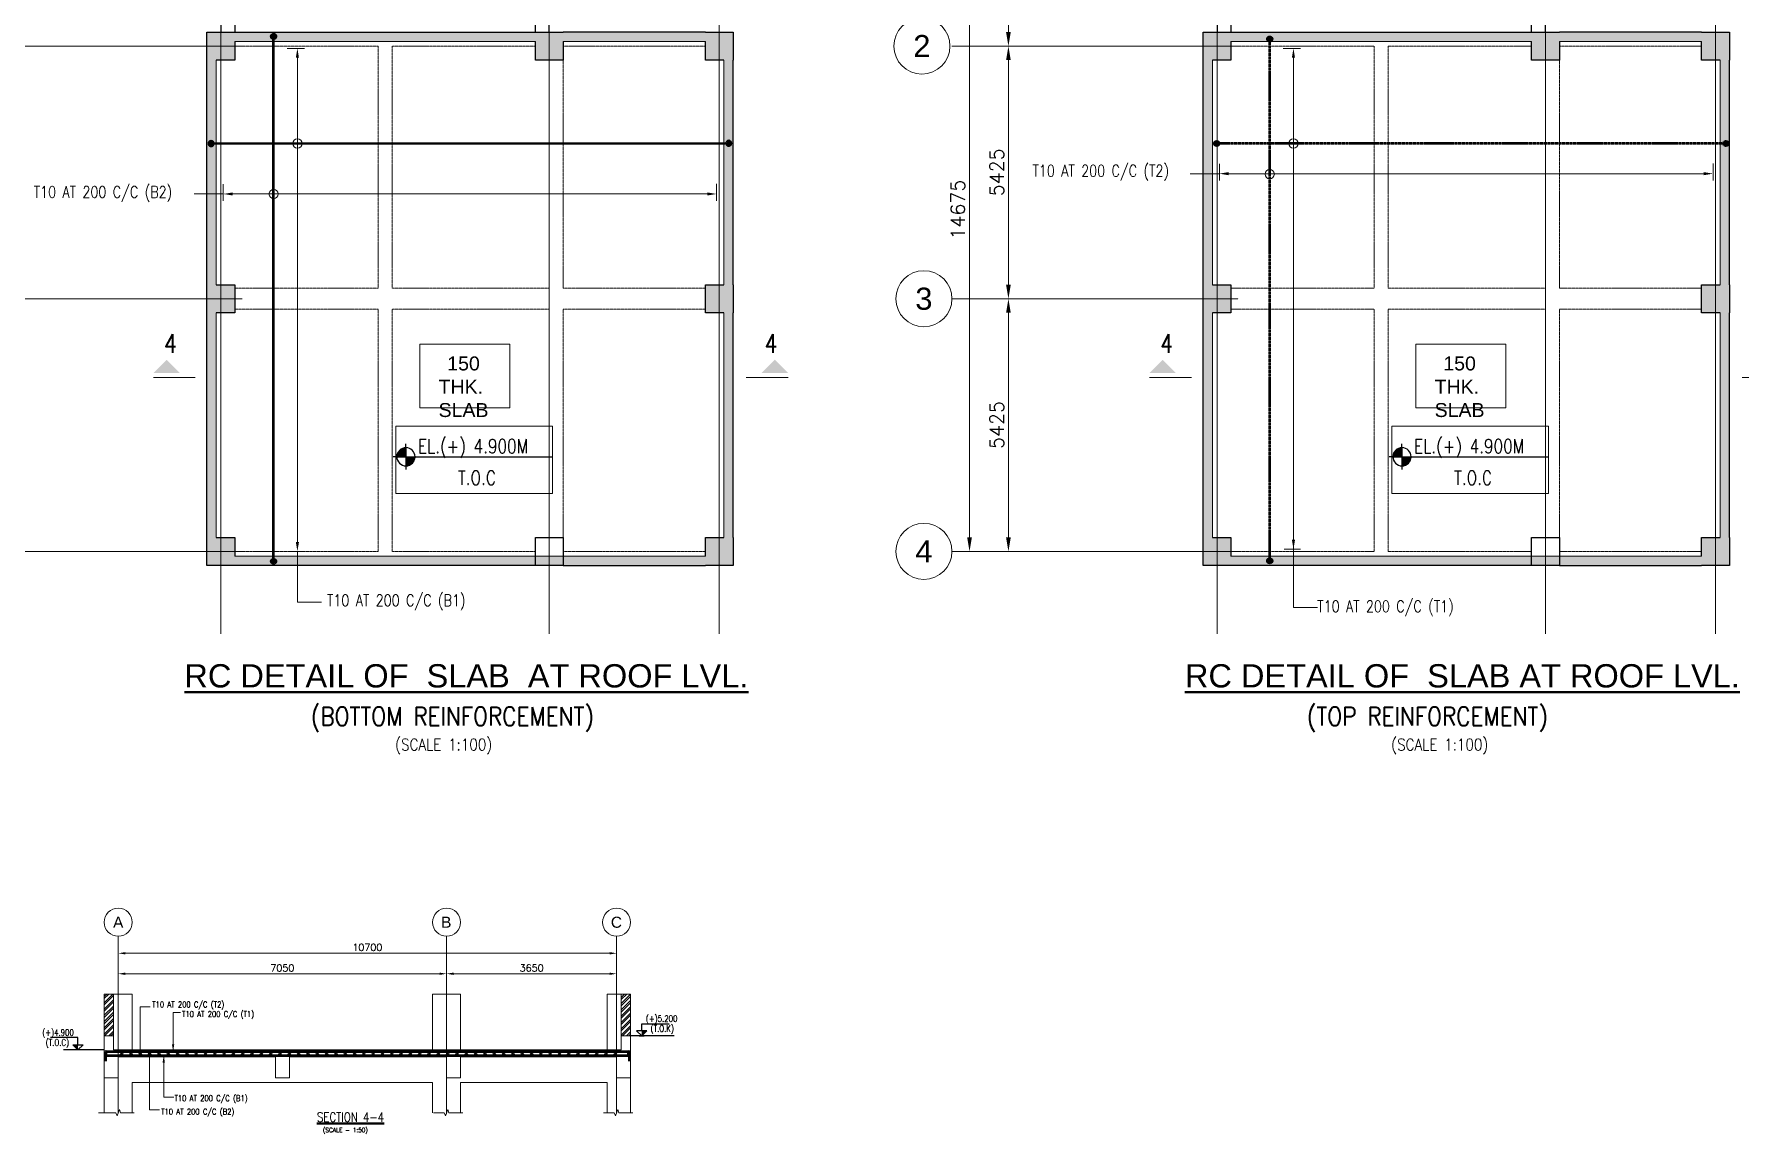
# Model space of a CAD drawing. Header units: millimetres. Extents: x 187381 to 885080, y 3378 to 168095.
# Drawn here: x 408989 to 445613, y 61248 to 84861 of the extents above; entities that cross this region are included whole.
import ezdxf
from ezdxf.enums import TextEntityAlignment as Align

# ---------------------------------------------------------------- set-up
doc = ezdxf.new("R2010")
doc.units = ezdxf.units.MM
doc.header["$LTSCALE"] = 15
doc.linetypes.add('CENTER2', pattern=[1.125, 0.75, -0.125, 0.125, -0.125])
doc.linetypes.add('HIDDEN', pattern=[0.375, 0.25, -0.125])
for name, color, linetype in [('A-Col-slab-Hatch', 9, 'Continuous'), ('S-ANNO-SYMB', 3, 'Continuous'), ('S-ANNO-TEXT-T250', 3, 'Continuous'), ('S-CON1', 8, 'Continuous'), ('S-CON2', 1, 'Continuous'), ('S-CON4', 4, 'Continuous'), ('S-REIN-CON4', 4, 'Continuous'), ('STSY', 2, 'Continuous')]:
    doc.layers.add(name, color=color, linetype=linetype)
for name, color, linetype, lineweight in [('A-RM-TEXT', 4, 'Continuous', 0), ('REBARS', 4, 'Continuous', 50), ('S-ANNO-DIMS', 8, 'Continuous', 9), ('S-ANNO-TEXT-T300', 3, 'Continuous', 30), ('S-ANNO-TEXT-T400', 4, 'Continuous', 40), ('S-COLS-CON4', 4, 'Continuous', 40), ('S-GRID-LINE', 1, 'CENTER2', 18), ('S-HID2', 8, 'HIDDEN', 20), ('S-PLAN-CON2', 1, 'Continuous', 20), ('S-REIN', 6, 'Continuous', 60), ('S-REIN-BOTT', 4, 'Continuous', 50), ('S-REIN-TOPS', 4, 'HIDDEN', 50), ('S-SEC-CON2', 1, 'Continuous', 20), ('S_DIM', 1, 'Continuous', 20), ('S_GRID CIRCLE', 1, 'Continuous', 20), ('S_GRID TEXT', 3, 'Continuous', 30), ('S_SOLID HATCH', 253, 'Continuous', 15)]:
    doc.layers.add(name, color=color, linetype=linetype, lineweight=lineweight)
doc.styles.add('ARIAL', font='arial.ttf')
doc.styles.add('Romans', font='romans.shx')
doc.styles.add('ROMANS-TITLE', font='ROMANS.shx', dxfattribs={"width": 0.8})
doc.styles.add('SC100-ST-300', font='sanss___.ttf', dxfattribs={"height": 275})
doc.styles.add('ST1', font='romans.shx', dxfattribs={"width": 0.8})
doc.dimstyles.new('MRF_100', dxfattribs={"dimscale": 100, "dimtxt": 3, "dimasz": 3, "dimexe": 1, "dimexo": 1, "dimgap": 1, "dimtad": 1, "dimdec": 0, "dimzin": 1, "dimdsep": 46, "dimtxsty": 'Romans', "dimcen": -3, "dimdle": 1, "dimclrd": 256, "dimclre": 256, "dimclrt": 3, "dimadec": 0, "dimazin": 0, "dimtfac": 1, "dimtdec": 0, "dimtofl": 0, "dimtmove": 0, "dimatfit": 3, "dimfxl": 1, "dimtvp": 2, "dimtolj": 1, "dimtzin": 0, "dimlwd": -1, "dimlwe": -1, "dimarcsym": 0})
doc.dimstyles.new('MRF_50', dxfattribs={"dimscale": 50, "dimtxt": 3, "dimasz": 3, "dimexe": 1, "dimexo": 1, "dimgap": 1, "dimtad": 1, "dimdec": 0, "dimzin": 1, "dimdsep": 46, "dimtxsty": 'Romans', "dimcen": -3, "dimdle": 1, "dimclrd": 256, "dimclre": 256, "dimclrt": 3, "dimadec": 0, "dimazin": 0, "dimtfac": 1, "dimtdec": 0, "dimtmove": 0, "dimatfit": 3, "dimfxl": 1, "dimtvp": 2, "dimtolj": 1, "dimtzin": 0, "dimlwd": -1, "dimlwe": -1, "dimarcsym": 0})
doc.dimstyles.new('S-DIMS-100', dxfattribs={"dimscale": 100, "dimtxt": 2.5, "dimasz": 2, "dimexe": 1.5, "dimexo": 1.5, "dimgap": 1, "dimtad": 1, "dimdec": 0, "dimzin": 1, "dimdsep": 46, "dimtxsty": 'Romans', "dimblk": 'OBLIQUE', "dimcen": 2, "dimdle": 1, "dimclrd": 1, "dimclre": 1, "dimclrt": 3, "dimadec": 0, "dimazin": 0, "dimtfac": 1, "dimtdec": 0, "dimtix": 1, "dimtmove": 2, "dimatfit": 3, "dimfxl": 1, "dimtvp": 2, "dimtolj": 1, "dimtzin": 0, "dimarcsym": 0})

msp = doc.modelspace()

# ---------------------------------------------------------------- texts
at = {"layer": 'S-ANNO-TEXT-T250', "style": 'Romans'}
for s, height, width, p in [('T10 AT 200 C/C (T2)', 250, 0.8, (430424.4, 81802.3)), ('T10 AT 200 C/C (B2)', 250, 0.8, (408980.5, 81345.1, -63.3)), ('T10 AT 200 C/C (B1)', 250, 0.8, (415277.6, 72579.4, -63.3)), ('T10 AT 200 C/C (T1)', 250, 0.8, (436538.3, 72450.5)), ('(BOTTOM REINFORCEMENT)', 400, 0.85, (414930.8, 70013)), ('(TOP REINFORCEMENT)', 400, 0.85, (436316.6, 70013)), ('(SCALE 1:100)', 250, 0.85, (416740.1, 69481.7)), ('(SCALE 1:100)', 250, 0.85, (438126, 69481.7)), ('T10 AT 200 C/C (T2)', 125, 0.8, (411525.4, 63963.6)), ('T10 AT 200 C/C (T1)', 125, 0.8, (412165.2, 63758, 0)), ('T10 AT 200 C/C (B1)', 125, 0.8, (412004.2, 61951.2, -63.3)), ('T10 AT 200 C/C (B2)', 125, 0.8, (411718.3, 61662.7, -63.3)), ('(SCALE - 1:50)', 100, 0.85, (415189, 61281.4, 0))]:
    msp.add_text(s, height=height, dxfattribs=dict(at, width=width)).set_placement(p)
at = {"layer": 'S-ANNO-TEXT-T400', "style": 'ARIAL'}
for s, p in [('%%URC DETAIL OF  SLAB  AT ROOF LVL.', (418269.5, 71083)), ('%%URC DETAIL OF  SLAB AT ROOF LVL.', (439655.3, 71083))]:
    msp.add_text(s, height=500, dxfattribs=at).set_placement(p, align=Align.MIDDLE_CENTER)
at = {"layer": 'S-ANNO-TEXT-T400', "style": 'Romans', "width": 0.8}
msp.add_text('%%USECTION 4-4', height=200, dxfattribs=at).set_placement((415782, 61607.9, 0), align=Align.MIDDLE_CENTER)

# ---------------------------------------------------------------- blocks, each defined once
blk = doc.blocks.new('S_GRID BUBBLE')
at = {"layer": 'S_GRID CIRCLE'}
blk.add_circle((0, 0), 0.237, dxfattribs=at)
at = {"layer": 'S_GRID TEXT', "style": 'ARIAL', "flags": 8}
blk.add_attdef('00', text='', height=0.188, dxfattribs=at).set_placement((0, 0), align=Align.MIDDLE_CENTER)
blk = doc.blocks.new('A-FLVL-ELE-SEC')
for p, q in [((-147, 527, 0), (-1324, 527, 0)), ((-147, 225, 0), (-147, 527, 0))]:
    blk.add_line(p, q)
at = {"ltscale": 800}
blk.add_line((-34, 0, 0), (-259, 0, 0), dxfattribs=at)
at = {"elevation": 0}
blk.add_lwpolyline([(78, 225), (-147, 0), (-372, 225), (78, 225)], dxfattribs=at)
blk.add_solid([(-147, 225, 0), (-372, 225, 0), (-147, 0, 0)])
at = {"color": 3, "ltscale": 800, "style": 'ROMANS-TITLE', "width": 0.8}
blk.add_attdef('FLOOR', text='', height=200, dxfattribs=at).set_placement((-150, 873), align=Align.MIDDLE)
at = {"ltscale": 800, "style": 'ROMANS-TITLE', "width": 0.8}
blk.add_attdef('LEVEL', text='', height=200, dxfattribs=at).set_placement((-150, 568), align=Align.MIDDLE)
blk = doc.blocks.new('*D336')
at = {"layer": 'S_DIM', "transparency": 16777216}
for p, q in [((410795, 64933), (410795, 65176)), ((421345, 65126), (410945, 65126)), ((421495, 64350), (421495, 65176))]:
    blk.add_line(p, q, dxfattribs=at)
for points in [[(410945, 65151), (410945, 65101), (410795, 65126)], [(421345, 65151), (421345, 65101), (421495, 65126)]]:
    blk.add_solid(points, dxfattribs=at)
at = {"layer": 'S_DIM', "color": 3, "transparency": 16777216, "insert": (416145, 65251), "char_height": 150, "attachment_point": 5, "style": 'Romans'}
blk.add_mtext('\\A1;10700', dxfattribs=at)
blk = doc.blocks.new('*D337')
at = {"layer": 'S_DIM', "transparency": 16777216}
for p, q in [((410795, 64300), (410795, 64736)), ((417695, 64686), (410945, 64686)), ((417845, 64300), (417845, 64736))]:
    blk.add_line(p, q, dxfattribs=at)
for points in [[(410945, 64711), (410945, 64661), (410795, 64686)], [(417695, 64711), (417695, 64661), (417845, 64686)]]:
    blk.add_solid(points, dxfattribs=at)
at = {"layer": 'S_DIM', "color": 3, "transparency": 16777216, "insert": (414320, 64811), "char_height": 150, "attachment_point": 5, "style": 'Romans'}
blk.add_mtext('\\A1;7050', dxfattribs=at)
blk = doc.blocks.new('*D338')
at = {"layer": 'S_DIM', "transparency": 16777216}
for p, q in [((417845, 64300), (417845, 64736)), ((421345, 64686), (417995, 64686)), ((421495, 64300), (421495, 64736))]:
    blk.add_line(p, q, dxfattribs=at)
for points in [[(417995, 64711), (417995, 64661), (417845, 64686)], [(421345, 64711), (421345, 64661), (421495, 64686)]]:
    blk.add_solid(points, dxfattribs=at)
at = {"layer": 'S_DIM', "color": 3, "transparency": 16777216, "insert": (419670, 64811), "char_height": 150, "attachment_point": 5, "style": 'Romans'}
blk.add_mtext('\\A1;3650', dxfattribs=at)
blk = doc.blocks.new('*D345')
at = {"layer": 'S-ANNO-DIMS', "color": 1, "lineweight": -2, "transparency": 16777216}
for p, q in [((-11829, 218), (-11829, -132)), ((-1029, 236), (-1029, -132))]:
    blk.add_line(p, q, dxfattribs=at)
at = {"layer": 'S-ANNO-DIMS', "lineweight": -2, "transparency": 16777216}
blk.add_line((-11629, 18), (-1229, 18), dxfattribs=at)
at = {"layer": 'S-ANNO-DIMS', "transparency": 16777216}
for points in [[(-11629, 51), (-11629, -16), (-11829, 18)], [(-1229, 51), (-1229, -16), (-1029, 18)]]:
    blk.add_solid(points, dxfattribs=at)
blk = doc.blocks.new('*U343')
h = blk.add_hatch(color=256)
edge = h.paths.add_edge_path()
edge.add_arc((-8640, 49), 48.6, 0, 360)
h = blk.add_hatch(color=256)
edge = h.paths.add_edge_path()
edge.add_arc((2630, 49), 48.6, 0, 360)
blk.add_line((-8640, 49, 0), (2630, 49, 0))
for centre, radius in [((-8640, 49), 50), ((-8640, 49), 48.6), ((2630, 49), 50), ((2630, 49), 48.6)]:
    blk.add_circle(centre, radius)
blk = doc.blocks.new('*U342')
h = blk.add_hatch(color=256)
edge = h.paths.add_edge_path()
edge.add_arc((-1400, 49), 48.6, 0, 360)
h = blk.add_hatch(color=256)
edge = h.paths.add_edge_path()
edge.add_arc((9713, 44), 48.6, 0, 360)
blk.add_line((-1400, 49, 0), (9713, 44, 0))
for centre, radius in [((-1400, 49), 50), ((-1400, 49), 48.6), ((9713, 44), 50), ((9713, 44), 48.6)]:
    blk.add_circle(centre, radius)
blk = doc.blocks.new('*D347')
at = {"layer": 'S-ANNO-DIMS', "color": 1, "lineweight": -2, "transparency": 16777216}
for p, q in [((-3896, 218), (-3896, -141)), ((6696, 227), (6696, -141))]:
    blk.add_line(p, q, dxfattribs=at)
at = {"layer": 'S-ANNO-DIMS', "lineweight": -2, "transparency": 16777216}
blk.add_line((-3696, 9), (6496, 9), dxfattribs=at)
at = {"layer": 'S-ANNO-DIMS', "transparency": 16777216}
for points in [[(-3696, 42), (-3696, -24), (-3896, 9)], [(6496, 42), (6496, -24), (6696, 9)]]:
    blk.add_solid(points, dxfattribs=at)
blk = doc.blocks.new('*U351')
at = {"layer": 'S_SOLID HATCH'}
h = blk.add_hatch(color=256, dxfattribs=at)
edge = h.paths.add_edge_path()
edge.add_arc((-7818, 0), 48.6, 0, 360)
h = blk.add_hatch(color=256, dxfattribs=at)
edge = h.paths.add_edge_path()
edge.add_arc((3386, 0), 48.6, 0, 360)
at = {"layer": 'S-REIN-BOTT'}
for centre, radius in [((-7818, 0, 0), 50), ((-7818, 0, 0), 48.6), ((3386, 0, 0), 50), ((3386, 0, 0), 48.6)]:
    blk.add_circle(centre, radius, dxfattribs=at)
at = {"layer": 'S-REIN-TOPS'}
blk.add_line((-7818, 0), (3386, 0), dxfattribs=at)
blk = doc.blocks.new('*U348')
at = {"layer": 'S_SOLID HATCH'}
h = blk.add_hatch(color=256, dxfattribs=at)
edge = h.paths.add_edge_path()
edge.add_arc((-5360, 0), 48.6, 0, 360)
h = blk.add_hatch(color=256, dxfattribs=at)
edge = h.paths.add_edge_path()
edge.add_arc((5574, 0), 48.6, 0, 360)
at = {"layer": 'S-REIN-BOTT'}
for centre, radius in [((-5360, 0, 0), 50), ((-5360, 0, 0), 48.6), ((5574, 0, 0), 50), ((5574, 0, 0), 48.6)]:
    blk.add_circle(centre, radius, dxfattribs=at)
at = {"layer": 'S-REIN-TOPS'}
blk.add_line((-5360, 0), (5574, 0), dxfattribs=at)
blk = doc.blocks.new('*D350')
at = {"layer": 'S-ANNO-DIMS', "color": 1, "lineweight": -2, "transparency": 16777216}
for p, q in [((-3896, 218), (-3896, -141)), ((6703, 227), (6703, -141))]:
    blk.add_line(p, q, dxfattribs=at)
at = {"layer": 'S-ANNO-DIMS', "lineweight": -2, "transparency": 16777216}
blk.add_line((-3696, 9), (6503, 9), dxfattribs=at)
at = {"layer": 'S-ANNO-DIMS', "transparency": 16777216}
for points in [[(-3696, 42), (-3696, -24), (-3896, 9)], [(6503, 42), (6503, -24), (6703, 9)]]:
    blk.add_solid(points, dxfattribs=at)
blk = doc.blocks.new('*D353')
at = {"layer": 'S-ANNO-DIMS', "color": 1, "lineweight": -2, "transparency": 16777216}
for p, q in [((-11779, 218), (-11779, -132)), ((-1029, 236), (-1029, -132))]:
    blk.add_line(p, q, dxfattribs=at)
at = {"layer": 'S-ANNO-DIMS', "lineweight": -2, "transparency": 16777216}
blk.add_line((-11579, 18), (-1229, 18), dxfattribs=at)
at = {"layer": 'S-ANNO-DIMS', "transparency": 16777216}
for points in [[(-11579, 51), (-11579, -16), (-11779, 18)], [(-1229, 51), (-1229, -16), (-1029, 18)]]:
    blk.add_solid(points, dxfattribs=at)
blk = doc.blocks.new('REBAR')
at = {"layer": 'A-Col-slab-Hatch'}
h = blk.add_hatch(color=253, dxfattribs=at)
h.dxf.hatch_style = 1
h.paths.add_polyline_path([(12.5, 0, 1), (-12.5, 0, 1)])
at = {"layer": 'S-REIN'}
blk.add_circle((0, 0), 12.5, dxfattribs=at)
blk = doc.blocks.new('*U354')
at = {"layer": 'S-REIN-CON4', "xscale": 0.8, "yscale": 0.8, "zscale": 0.8}
blk.add_blockref('REBAR', (0, 0), dxfattribs=at)
blk = doc.blocks.new('*U355')
at = {"layer": 'S-ANNO-DIMS', "color": 0, "linetype": 'ByBlock', "lineweight": -2, "transparency": 16777216}
for p in [(0, 0), (200, 0), (400, 0), (600, 0), (800, 0), (1000, 0), (1200, 0), (1400, 0), (1600, 0), (1800, 0), (2000, 0), (2200, 0), (2400, 0), (2600, 0), (2800, 0), (3000, 0), (3200, 0), (3400, 0), (3600, 0), (3800, 0), (4000, 0), (4200, 0), (4400, 0), (4600, 0), (4800, 0), (5000, 0), (5200, 0), (5400, 0), (5600, 0), (5800, 0), (6000, 0), (6200, 0), (6400, 0), (6600, 0), (6800, 0), (7000, 0), (7200, 0), (7400, 0), (7600, 0), (7800, 0), (8000, 0), (8200, 0), (8400, 0), (8600, 0), (8800, 0), (9000, 0), (9200, 0), (9400, 0), (9600, 0), (9800, 0), (10000, 0), (10200, 0), (10400, 0), (10600, 0)]:
    blk.add_blockref('*U354', p, dxfattribs=at)
blk = doc.blocks.new('*U356')
at = {"layer": 'S-REIN-CON4', "xscale": 0.8, "yscale": 0.8, "zscale": 0.8}
blk.add_blockref('REBAR', (0, 0), dxfattribs=at)
blk = doc.blocks.new('*U357')
at = {"layer": 'S-ANNO-DIMS', "color": 0, "linetype": 'ByBlock', "lineweight": -2, "transparency": 16777216}
for p in [(0, 0), (200, 0), (400, 0), (600, 0), (800, 0), (1000, 0), (1200, 0), (1400, 0), (1600, 0), (1800, 0), (2000, 0), (2200, 0), (2400, 0), (2600, 0), (2800, 0), (3000, 0), (3200, 0), (3400, 0), (3600, 0), (3800, 0), (4000, 0), (4200, 0), (4400, 0), (4600, 0), (4800, 0), (5000, 0), (5200, 0), (5400, 0), (5600, 0), (5800, 0), (6000, 0), (6200, 0), (6400, 0), (6600, 0), (6800, 0), (7000, 0), (7200, 0), (7400, 0), (7600, 0), (7800, 0), (8000, 0), (8200, 0), (8400, 0), (8600, 0), (8800, 0), (9000, 0), (9200, 0), (9400, 0), (9600, 0), (9800, 0), (10000, 0), (10200, 0), (10400, 0), (10600, 0)]:
    blk.add_blockref('*U356', p, dxfattribs=at)
blk = doc.blocks.new('*D418')
at = {"layer": 'S_DIM', "transparency": 16777216}
for p, q in [((-4067, 14975), (-4279, 14975)), ((-4179, 14675), (-4179, 11450)), ((-4067, 11150), (-4279, 11150))]:
    blk.add_line(p, q, dxfattribs=at)
for points in [[(-4229, 14675), (-4129, 14675), (-4179, 14975)], [(-4229, 11450), (-4129, 11450), (-4179, 11150)]]:
    blk.add_solid(points, dxfattribs=at)
at = {"layer": 'S_DIM', "color": 3, "transparency": 16777216, "insert": (-4429, 13063), "char_height": 300, "width": 302.8, "attachment_point": 5, "rotation": 90, "style": 'Romans'}
blk.add_mtext('\\A1;3825', dxfattribs=at)
blk = doc.blocks.new('*D419')
at = {"layer": 'S_DIM', "transparency": 16777216}
for p, q in [((-4067, 11150), (-4279, 11150)), ((-4179, 10850), (-4179, 6025)), ((-4067, 5725), (-4279, 5725))]:
    blk.add_line(p, q, dxfattribs=at)
for points in [[(-4229, 10850), (-4129, 10850), (-4179, 11150)], [(-4229, 6025), (-4129, 6025), (-4179, 5725)]]:
    blk.add_solid(points, dxfattribs=at)
at = {"layer": 'S_DIM', "color": 3, "transparency": 16777216, "insert": (-4429, 8438), "char_height": 300, "width": 302.8, "attachment_point": 5, "rotation": 90, "style": 'Romans'}
blk.add_mtext('\\A1;5425', dxfattribs=at)
blk = doc.blocks.new('*D420')
at = {"layer": 'S_DIM', "transparency": 16777216}
for p, q in [((-4067, 5725), (-4279, 5725)), ((-4179, 5425), (-4179, 600)), ((-4067, 300), (-4279, 300))]:
    blk.add_line(p, q, dxfattribs=at)
for points in [[(-4229, 5425), (-4129, 5425), (-4179, 5725)], [(-4229, 600), (-4129, 600), (-4179, 300)]]:
    blk.add_solid(points, dxfattribs=at)
at = {"layer": 'S_DIM', "color": 3, "transparency": 16777216, "insert": (-4429, 3013), "char_height": 300, "width": 302.8, "attachment_point": 5, "rotation": 90, "style": 'Romans'}
blk.add_mtext('\\A1;5425', dxfattribs=at)
blk = doc.blocks.new('*D421')
at = {"layer": 'S_DIM', "transparency": 16777216}
for p, q in [((300, 16600), (300, 16388)), ((600, 16488), (10700, 16488)), ((11000, 16600), (11000, 16388))]:
    blk.add_line(p, q, dxfattribs=at)
for points in [[(600, 16538), (600, 16438), (300, 16488)], [(10700, 16538), (10700, 16438), (11000, 16488)]]:
    blk.add_solid(points, dxfattribs=at)
at = {"layer": 'S_DIM', "color": 3, "transparency": 16777216, "insert": (5650, 16738), "char_height": 300, "width": 378.5, "attachment_point": 5, "style": 'Romans'}
blk.add_mtext('\\A1;10700', dxfattribs=at)
blk = doc.blocks.new('*D422')
at = {"layer": 'S_DIM', "transparency": 16777216}
for p, q in [((300, 15958), (300, 15746)), ((600, 15846), (7050, 15846)), ((7350, 15958), (7350, 15746))]:
    blk.add_line(p, q, dxfattribs=at)
for points in [[(600, 15896), (600, 15796), (300, 15846)], [(7050, 15896), (7050, 15796), (7350, 15846)]]:
    blk.add_solid(points, dxfattribs=at)
at = {"layer": 'S_DIM', "color": 3, "transparency": 16777216, "insert": (3825, 16096), "char_height": 300, "width": 302.8, "attachment_point": 5, "style": 'Romans'}
blk.add_mtext('\\A1;7050', dxfattribs=at)
blk = doc.blocks.new('*D423')
at = {"layer": 'S_DIM', "transparency": 16777216}
for p, q in [((7350, 15958), (7350, 15746)), ((7650, 15846), (10700, 15846)), ((11000, 15958), (11000, 15746))]:
    blk.add_line(p, q, dxfattribs=at)
for points in [[(7650, 15896), (7650, 15796), (7350, 15846)], [(10700, 15896), (10700, 15796), (11000, 15846)]]:
    blk.add_solid(points, dxfattribs=at)
at = {"layer": 'S_DIM', "color": 3, "transparency": 16777216, "insert": (9175, 16096), "char_height": 300, "width": 302.8, "attachment_point": 5, "style": 'Romans'}
blk.add_mtext('\\A1;3650', dxfattribs=at)
blk = doc.blocks.new('*D424')
at = {"layer": 'S_DIM', "transparency": 16777216}
for p, q in [((-4902, 14975), (-5114, 14975)), ((-5014, 14675), (-5014, 600)), ((-4902, 300), (-5114, 300))]:
    blk.add_line(p, q, dxfattribs=at)
for points in [[(-5064, 14675), (-4964, 14675), (-5014, 14975)], [(-5064, 600), (-4964, 600), (-5014, 300)]]:
    blk.add_solid(points, dxfattribs=at)
at = {"layer": 'S_DIM', "color": 3, "transparency": 16777216, "insert": (-5264, 7638), "char_height": 300, "width": 302.8, "attachment_point": 5, "rotation": 90, "style": 'Romans'}
blk.add_mtext('\\A1;14675', dxfattribs=at)
blk = doc.blocks.new('S$SOPT')
at = {"layer": 'STSY'}
for p, q in [((-0.09, 4.91), (-0.09, 6.91)), ((-0.09, -5.09), (-0.09, 4.91)), ((4.91, -0.09), (-0.09, 4.91)), ((-0.09, -0.09), (-0.09, 4.91)), ((4.48, -0.09), (-0.09, 4.48)), ((4.06, -0.09), (-0.09, 4.06)), ((3.63, -0.09), (-0.09, 3.63)), ((3.21, -0.09), (-0.09, 3.21)), ((2.79, -0.09), (-0.09, 2.79)), ((2.36, -0.09), (-0.09, 2.36)), ((1.94, -0.09), (-0.09, 1.94)), ((1.51, -0.09), (-0.09, 1.51)), ((1.09, -0.09), (-0.09, 1.09)), ((0.66, -0.09), (-0.09, 0.66)), ((0.24, -0.09), (-0.09, 0.24)), ((4.88, 0.36), (0.36, 4.88)), ((4.8, 0.86), (0.86, 4.8)), ((4.64, 1.45), (1.45, 4.64)), ((4.32, 2.19), (2.19, 4.32)), ((-5.09, -0.09), (-7.09, -0.09)), ((-5.09, -0.09), (-0.09, -5.09)), ((-5.09, -0.09), (4.91, -0.09)), ((-5.06, -0.55), (-0.55, -5.06)), ((-4.98, -1.05), (-1.05, -4.98)), ((-4.82, -1.63), (-1.63, -4.82)), ((-4.67, -0.09), (-0.09, -4.67)), ((-4.5, -2.38), (-2.38, -4.5)), ((-4.24, -0.09), (-0.09, -4.24)), ((-3.82, -0.09), (-0.09, -3.82)), ((-3.4, -0.09), (-0.09, -3.4)), ((-2.97, -0.09), (-0.09, -2.97)), ((-2.55, -0.09), (-0.09, -2.55)), ((-2.12, -0.09), (-0.09, -2.12)), ((-1.7, -0.09), (-0.09, -1.7)), ((-1.27, -0.09), (-0.09, -1.27)), ((-0.85, -0.09), (-0.09, -0.85)), ((-0.43, -0.09), (-0.09, -0.43)), ((-0.09, -0.09), (4.91, -0.09)), ((-0.09, -5.09), (-0.09, -7.09)), ((4.91, -0.09), (6.91, -0.09))]:
    blk.add_line(p, q, dxfattribs=at)
for centre, start, end in [((0, -0.19), 91.04766, 178.95234), ((-0.19, -0.19), 1.04766, 88.95234), ((0, 0), 181.04766, 268.95234), ((-0.19, 0), 271.04766, 358.95234)]:
    blk.add_arc(centre, 5.09, start, end, dxfattribs=at)
blk = doc.blocks.new('C1')
at = {"layer": 'S_SOLID HATCH'}
h = blk.add_hatch(color=256, dxfattribs=at)
h.dxf.hatch_style = 1
h.paths.add_polyline_path([(442209, 195463), (442809, 195463), (442809, 194863), (442209, 194863)])
at = {"layer": 'S-CON4'}
blk.add_lwpolyline([(442209, 195463), (442809, 195463), (442809, 194863), (442209, 194863)], close=True, dxfattribs=at)
blk = doc.blocks.new('*U344')
at = {"layer": 'S-ANNO-DIMS', "color": 4, "ltscale": 0.5}
blk.add_circle((-3071, 17.7), 100, dxfattribs=at)
at = {"layer": 'S-ANNO-DIMS'}
dim = blk.add_linear_dim(base=(-1028.9, 17.7, 0), p1=(-11829.2, 367.8, 0), p2=(-1028.9, 386, 0), text=' ', dimstyle='S-DIMS-100', override={"dimsah": 1, "dimclrd": 256}, dxfattribs=at)
dim.commit()
dim.dimension.update_dxf_attribs({"geometry": '*D345', "text_midpoint": (-6429.1, 17.7, 0)})
blk = doc.blocks.new('*U346')
at = {"layer": 'S-ANNO-DIMS', "color": 4, "ltscale": 0.5}
blk.add_circle((-2815.5, 8.9), 100, dxfattribs=at)
at = {"layer": 'S-ANNO-DIMS'}
dim = blk.add_linear_dim(base=(6696.5, 8.9, 0), p1=(-3896.2, 367.8, 0), p2=(6696.5, 377.2, 0), text=' ', dimstyle='S-DIMS-100', override={"dimsah": 1, "dimclrd": 256}, dxfattribs=at)
dim.commit()
dim.dimension.update_dxf_attribs({"geometry": '*D347', "text_midpoint": (1400.1, 8.9, 0)})
blk = doc.blocks.new('*U349')
at = {"layer": 'S-ANNO-DIMS', "color": 4, "ltscale": 0.5}
blk.add_circle((-2815.3, 0.1), 100, dxfattribs=at)
at = {"layer": 'S-ANNO-DIMS'}
dim = blk.add_linear_dim(base=(6703.5, 8.9, 0), p1=(-3896.2, 367.8, 0), p2=(6703.5, 377.2, 0), text=' ', dimstyle='S-DIMS-100', override={"dimsah": 1, "dimclrd": 256}, dxfattribs=at)
dim.commit()
dim.dimension.update_dxf_attribs({"geometry": '*D350', "text_midpoint": (1403.6, 8.9, 0)})
blk = doc.blocks.new('*U352')
at = {"layer": 'S-ANNO-DIMS', "color": 4, "ltscale": 0.5}
blk.add_circle((-3071, 17.7), 100, dxfattribs=at)
at = {"layer": 'S-ANNO-DIMS'}
dim = blk.add_linear_dim(base=(-1028.9, 17.7, 0), p1=(-11778.5, 367.8, 0), p2=(-1028.9, 386, 0), text=' ', dimstyle='S-DIMS-100', override={"dimsah": 1, "dimclrd": 256}, dxfattribs=at)
dim.commit()
dim.dimension.update_dxf_attribs({"geometry": '*D353', "text_midpoint": (-6403.7, 17.7, 0)})
blk = doc.blocks.new('A$C141B7574')
at = {"layer": 'S_SOLID HATCH'}
h = blk.add_hatch(color=256, dxfattribs=at)
h.dxf.hatch_style = 1
h.paths.add_polyline_path([(0, 15200), (600, 15200), (600, 14750), (0, 14750)])
h = blk.add_hatch(color=256, dxfattribs=at)
h.dxf.hatch_style = 1
h.paths.add_polyline_path([(7050, 15200), (7650, 15200), (7650, 14750), (7050, 14750)])
h = blk.add_hatch(color=256, dxfattribs=at)
h.dxf.hatch_style = 1
h.paths.add_polyline_path([(11300, 11450), (7650, 11450), (7650, 11250), (11100, 11250), (11100, 200), (200, 200), (200, 11450), (0, 11450), (0, 0), (11300, 0)])
h = blk.add_hatch(color=256, dxfattribs=at)
h.dxf.hatch_style = 1
h.paths.add_polyline_path([(0, 11450), (600, 11450), (600, 10850), (0, 10850)])
h = blk.add_hatch(color=256, dxfattribs=at)
h.dxf.hatch_style = 1
h.paths.add_polyline_path([(7050, 11450), (600, 11450), (600, 11250), (7050, 11250)])
h = blk.add_hatch(color=256, dxfattribs=at)
h.dxf.hatch_style = 1
h.paths.add_polyline_path([(7050, 11450), (7650, 11450), (7650, 10850), (7050, 10850)])
h = blk.add_hatch(color=256, dxfattribs=at)
h.dxf.hatch_style = 1
h.paths.add_polyline_path([(10700, 11450), (11300, 11450), (11300, 10850), (10700, 10850)])
h = blk.add_hatch(color=256, dxfattribs=at)
h.dxf.hatch_style = 1
h.paths.add_polyline_path([(0, 6025), (600, 6025), (600, 5425), (0, 5425)])
h = blk.add_hatch(color=256, dxfattribs=at)
h.dxf.hatch_style = 1
h.paths.add_polyline_path([(10700, 6025), (11300, 6025), (11300, 5425), (10700, 5425)])
h = blk.add_hatch(color=256, dxfattribs=at)
h.dxf.hatch_style = 1
h.paths.add_polyline_path([(0, 600), (600, 600), (600, 0), (0, 0)])
h = blk.add_hatch(color=256, dxfattribs=at)
h.dxf.hatch_style = 1
h.paths.add_polyline_path([(10700, 600), (11300, 600), (11300, 0), (10700, 0)])
at = {"color": 2}
for p, q in [((-1150.4, 4031.3, 0), (-250.4, 4031.3, 0)), ((12475.4, 4031.3, 0), (11575.4, 4031.3, 0))]:
    blk.add_line(p, q, dxfattribs=at)
for points in [[(-1150.4, 4131.3, 0), (-867.6, 4414.1, 0), (-584.7, 4131.3, 0)], [(12475.4, 4131.3, 0), (12192.6, 4414.1, 0), (11909.7, 4131.3, 0)]]:
    blk.add_solid(points, dxfattribs=at)
at = {"layer": 'S-ANNO-SYMB'}
blk.add_line((4507.2, 2331.4), (7414.6, 2331.4), dxfattribs=at)
at = {"layer": 'S-CON2'}
for p, q in [((7050, 15050), (600, 15050)), ((300, 14750), (300, 11450)), ((600, 14750), (600, 11450)), ((7050, 14750), (600, 14750)), ((2401.3, 14042.1), (2689.9, 14830.4)), ((2821.7, 14750), (2821.7, 13250)), ((2821.7, 14750), (2821.7, 13250)), ((3121.7, 14750), (3121.7, 13250)), ((3121.7, 14750), (3121.7, 13250)), ((3421.7, 14750), (3421.7, 13250)), ((3421.7, 14750), (3421.7, 13250)), ((3721.7, 14750), (3721.7, 13250)), ((3721.7, 14750), (3721.7, 13250)), ((4021.7, 14750), (4021.7, 13250)), ((4021.7, 14750), (4021.7, 13250)), ((4321.7, 14750), (4321.7, 13250)), ((4321.7, 14750), (4321.7, 13250)), ((4621.7, 14750), (4621.7, 13250)), ((4621.7, 14750), (4621.7, 13250)), ((7050, 11450), (7050, 14750)), ((7350, 11450), (7350, 14750)), ((2521.7, 14371), (2521.7, 13250)), ((2521.7, 14371), (2521.7, 13250)), ((2061.7, 13114.8), (2373.1, 13965.2)), ((2309.7, 14039.1), (2401.3, 14042.1)), ((2309.7, 14039.1), (2454.4, 13967.3)), ((2454.4, 13967.3), (2373.1, 13965.2)), ((2221.7, 13551.7), (2221.7, 13250)), ((2221.7, 13551.7), (2221.7, 13250)), ((4621.7, 13250), (2111.2, 13250)), ((600, 11450), (7050, 11450)), ((10700, 11450), (7650, 11450)), ((0, 6025), (0, 10850)), ((11300, 6025), (11300, 10850)), ((0, 600), (0, 5425)), ((11300, 600), (11300, 5425)), ((7050, 0), (600, 0)), ((7650, 0), (10700, 0))]:
    blk.add_line(p, q, dxfattribs=at)
for points in [[(0, 15200), (600, 15200), (600, 14750), (0, 14750)], [(7050, 15200), (7650, 15200), (7650, 14750), (7050, 14750)], [(7050, 600), (7650, 600), (7650, 0), (7050, 0)]]:
    blk.add_lwpolyline(points, close=True, dxfattribs=at)
for points in [[(10700, 11450), (11300, 11450), (11300, 10850)], [(11100, 10850), (10700, 10850), (10700, 11250)], [(0, 5425), (0, 5425), (0, 6025)], [(200, 6025), (600, 6025), (600, 5425), (200, 5425)], [(11100, 5425), (10700, 5425), (10700, 6025), (11100, 6025)], [(11300, 6025), (11300, 5425)], [(600, 0), (600, 0), (0, 0), (0, 600)], [(200, 600), (600, 600), (600, 200)], [(10700, 200), (10700, 600), (11100, 600)], [(11300, 600), (11300, 600), (11300, 0), (10700, 0)]]:
    blk.add_lwpolyline(points, dxfattribs=at)
at = {"layer": 'S-CON4', "color": 1}
for points in [[(0, 10850), (0, 10850), (0, 11450), (600, 11450)], [(7050, 11450), (7650, 11450)], [(600, 11250), (600, 10850), (200, 10850)], [(7650, 11250), (7650, 10850), (7050, 10850), (7050, 11250)]]:
    blk.add_lwpolyline(points, dxfattribs=at)
at = {"layer": 'S-GRID-LINE'}
for p, q in [((300, 16848.4), (300, -1472.5)), ((7350, 16848.4), (7350, -1472.5)), ((11000, 16848.4), (11000, -1472.5)), ((7864.9, 14975), (-5390.9, 14975)), ((-5390.9, 11150), (757.2, 11150)), ((-5390.9, 5725), (757.2, 5725)), ((-5390.9, 300), (757.2, 300))]:
    blk.add_line(p, q, dxfattribs=at)
at = {"layer": 'S-HID2'}
for p, q in [((600, 11150), (3675, 11150)), ((3675, 11150), (3675, 5950)), ((3975, 11150), (7050, 11150)), ((3975, 11150), (3975, 5950)), ((10700, 11150), (7650, 11150)), ((300, 6025), (300, 10850)), ((7350, 10850), (7350, 5950)), ((7650, 10850), (7650, 5950)), ((11000, 10850), (11000, 6025)), ((600, 5950), (3675, 5950)), ((3975, 5950), (7350, 5950)), ((7650, 5950), (10700, 5950)), ((600, 5500), (3675, 5500)), ((3675, 300), (3675, 5500)), ((3975, 5500), (7350, 5500)), ((3975, 300), (3975, 5500)), ((7350, 600), (7350, 5500)), ((7650, 5500), (10700, 5500)), ((7650, 300), (7650, 5500)), ((300, 600), (300, 5425)), ((11000, 600), (11000, 5425)), ((3675, 300), (600, 300)), ((7050, 300), (3975, 300)), ((7650, 300), (10700, 300))]:
    blk.add_line(p, q, dxfattribs=at)
at = {"layer": 'S-PLAN-CON2'}
blk.add_line((600, 11250), (7050, 11250), dxfattribs=at)
for points in [[(7650, 11450), (11300, 11450), (11300, 0), (0, 0), (0, 10850), (0, 10850)], [(7650, 11250), (10700, 11250)], [(200, 6025), (200, 10850)], [(11100, 10850), (11100, 6025)], [(200, 600), (200, 5425)], [(11100, 5425), (11100, 600)], [(10700, 200), (600, 200)]]:
    blk.add_lwpolyline(points, dxfattribs=at)
blk.add_lwpolyline([(4052.3, 2986.3), (7418.5, 2986.3), (7418.5, 1544), (4052.3, 1544)], close=True, dxfattribs=at)
at = {"layer": 'S_DIM'}
blk.add_lwpolyline([(4567.6, 4747.2), (6500.4, 4747.2), (6500.4, 3379.7), (4567.6, 3379.7)], close=True, dxfattribs=at)
at = {"layer": 'S-ANNO-SYMB', "xscale": 39.375, "yscale": 39.375, "zscale": 39.375, "rotation": 270}
blk.add_blockref('S$SOPT', (4274.6, 2327.8), dxfattribs=at)
at = {"layer": 'S-COLS-CON4'}
blk.add_blockref('C1', (8184.5, -184012.9), dxfattribs=at)
at = {"layer": 'S-CON4'}
ref = blk.add_blockref('S_GRID BUBBLE', (300, 17451.7), dxfattribs=dict(at, xscale=2540, yscale=2540, zscale=2540))
ref.add_attrib('00', 'A', dxfattribs={"layer": 'S_GRID TEXT', "height": 475, "style": 'ARIAL'}).set_placement((300, 17451.7), align=Align.MIDDLE_CENTER)
ref = blk.add_blockref('S_GRID BUBBLE', (7350, 17451.7), dxfattribs=dict(at, xscale=2540, yscale=2540, zscale=2540))
ref.add_attrib('00', 'B', dxfattribs={"layer": 'S_GRID TEXT', "height": 475, "style": 'ARIAL'}).set_placement((7350, 17451.7), align=Align.MIDDLE_CENTER)
ref = blk.add_blockref('S_GRID BUBBLE', (11000, 17451.7), dxfattribs=dict(at, xscale=2540, yscale=2540, zscale=2540))
ref.add_attrib('00', 'C', dxfattribs={"layer": 'S_GRID TEXT', "height": 475, "style": 'ARIAL'}).set_placement((11000, 17451.7), align=Align.MIDDLE_CENTER)
ref = blk.add_blockref('S_GRID BUBBLE', (-5994.1, 14975), dxfattribs=dict(at, xscale=2540, yscale=2540, zscale=2540))
ref.add_attrib('00', '1', dxfattribs={"layer": 'S_GRID TEXT', "height": 475, "style": 'ARIAL'}).set_placement((-5994.1, 14975), align=Align.MIDDLE_CENTER)
ref = blk.add_blockref('S_GRID BUBBLE', (-6036.9, 11150), dxfattribs=dict(at, xscale=2540, yscale=2540, zscale=2540))
ref.add_attrib('00', '2', dxfattribs={"layer": 'S_GRID TEXT', "height": 475, "style": 'ARIAL'}).set_placement((-6036.9, 11150), align=Align.MIDDLE_CENTER)
ref = blk.add_blockref('S_GRID BUBBLE', (-5994.1, 5725), dxfattribs=dict(at, xscale=2540, yscale=2540, zscale=2540))
ref.add_attrib('00', '3', dxfattribs={"layer": 'S_GRID TEXT', "height": 475, "style": 'ARIAL'}).set_placement((-5994.1, 5725), align=Align.MIDDLE_CENTER)
ref = blk.add_blockref('S_GRID BUBBLE', (-5994.1, 300), dxfattribs=dict(at, xscale=2540, yscale=2540, zscale=2540))
ref.add_attrib('00', '4', dxfattribs={"layer": 'S_GRID TEXT', "height": 475, "style": 'ARIAL'}).set_placement((-5994.1, 300), align=Align.MIDDLE_CENTER)
at = {"color": 2, "style": 'Romans', "width": 0.8}
for p in [(-785.3, 4765.4, 0), (12110.3, 4765.4, 0)]:
    blk.add_text('4', height=400, dxfattribs=at).set_placement(p, align=Align.MIDDLE)
at = {"layer": 'A-RM-TEXT', "insert": (4638.8, 4485.3, -27212.8), "char_height": 300, "width": 1738.272, "attachment_point": 1, "style": 'SC100-ST-300'}
blk.add_mtext('\\pxqc;150 THK.  SLAB', dxfattribs=at)
at = {"layer": 'S-ANNO-TEXT-T300', "style": 'ST1', "width": 0.8}
for s, p in [('EL.(+) 4.900M', (4529.9, 2408.1)), ('T.O.C', (5391.5, 1730.3))]:
    blk.add_text(s, height=300, dxfattribs=at).set_placement(p)
at = {"layer": 'S_DIM'}
for base, p1, p2, picture, middle in [((11000, 16488.3), (300, 16700.5), (11000, 16700.5), '*D421', (5650, 16738.3)), ((7350, 15845.6), (300, 16057.7), (7350, 16057.7), '*D422', (3825, 16095.6)), ((11000, 15845.6), (7350, 16057.7), (11000, 16057.7), '*D423', (9175, 16095.6))]:
    dim = blk.add_linear_dim(base=base, p1=p1, p2=p2, dimstyle='MRF_100', dxfattribs=at)
    dim.commit()
    dim.dimension.update_dxf_attribs({"geometry": picture, "text_midpoint": middle})
for base, p1, p2, picture, middle in [((-5014, 300), (-4801.9, 14975), (-4801.9, 300), '*D424', (-5264, 7637.5)), ((-4178.7, 11150), (-3966.6, 14975), (-3966.6, 11150), '*D418', (-4428.7, 13062.5)), ((-4178.7, 5725), (-3966.6, 11150), (-3966.6, 5725), '*D419', (-4428.7, 8437.5)), ((-4178.7, 300), (-3966.6, 5725), (-3966.6, 300), '*D420', (-4428.7, 3012.5))]:
    dim = blk.add_linear_dim(base=base, p1=p1, p2=p2, angle=90, dimstyle='MRF_100', dxfattribs=at)
    dim.commit()
    dim.dimension.update_dxf_attribs({"geometry": picture, "text_midpoint": middle})

# ---------------------------------------------------------------- dimensions: what is measured, and where the dimension line sits
at = {"layer": 'S_DIM'}
dim = msp.add_linear_dim(base=(410795, 65126, 0), p1=(421495, 64300.5, 0), p2=(410795, 64883.2, 0), dimstyle='MRF_50', override={"dimscale": 50}, dxfattribs=at)
dim.commit()
dim.dimension.update_dxf_attribs({"geometry": '*D336', "text_midpoint": (416145, 65251, 0)})
for base, p1, p2, picture, middle in [((410795, 64685.5, 0), (417845, 64250.5), (410795, 64250.5), '*D337', (414320, 64810.5, 0)), ((417845, 64685.5, 0), (421495, 64250.5), (417845, 64250.5), '*D338', (419670, 64810.5, 0))]:
    dim = msp.add_linear_dim(base=base, p1=p1, p2=p2, angle=180, dimstyle='MRF_50', dxfattribs=at)
    dim.commit()
    dim.dimension.update_dxf_attribs({"geometry": picture, "text_midpoint": middle})

# ---------------------------------------------------------------- hatches: boundary and pattern name
at = {"layer": 'S_SOLID HATCH'}
h = msp.add_hatch(dxfattribs=at)
h.set_pattern_fill('ANSI32', color=256, scale=10)
h.set_pattern_definition([(45, (-46055.17, -97754.63), (-67.35192, 67.35192), []), (45, (-46010.27, -97754.63), (-67.35192, 67.35192), [])])
h.paths.add_polyline_path([(410494.2, 64250.5), (410694.1, 64250.5), (410694.9, 63350.5), (410495, 63350.5)])
h = msp.add_hatch(dxfattribs=at)
h.set_pattern_fill('ANSI32', color=256, scale=10)
h.set_pattern_definition([(45, (-46655.16, -97754.63), (-67.35192, 67.35192), []), (45, (-46610.26, -97754.63), (-67.35192, 67.35192), [])])
h.paths.add_polyline_path([(421795, 64250.5), (421595, 64250.5), (421595.1, 63350.5), (421795.1, 63350.5)])

# ---------------------------------------------------------------- linework, layer by layer
at = {"layer": 'REBARS', "color": 2}
for p, q in [((410525, 63009.5, 0), (410525, 62809.5, 0)), ((410536.4, 62940, 0), (410536.4, 63001.2, 0)), ((421753.7, 62940, 0), (421753.7, 63000.7, 0)), ((421765.1, 63009.5, 0), (421765.1, 62809.5, 0))]:
    msp.add_line(p, q, dxfattribs=at)
for points in [[(410535, 63019.5), (421755.1, 63019.5)], [(410546.4, 62930), (421743.7, 62930)]]:
    msp.add_lwpolyline(points, dxfattribs=at)
for centre, start, end in [((410535, 63009.5, 0), 90, 180), ((421755.1, 63009.5, 0), 0, 90), ((410546.4, 62940, 0), 180, 270), ((421743.7, 62940, 0), 270, 0)]:
    msp.add_arc(centre, 10, start, end, dxfattribs=at)
at = {"layer": 'S-ANNO-DIMS'}
for p, q in [((434436.6, 81864.3, -63.3), (433810.4, 81864.3, -63.3)), ((413050.8, 81428.4, -63.3), (412424.6, 81428.4, -63.3))]:
    msp.add_line(p, q, dxfattribs=at)
for points in [[(436027.8, 74254.5), (436027.8, 72550.7), (436542.3, 72550.7)], [(414641.9, 73754.2), (414641.9, 72664.7), (415156.5, 72664.7)]]:
    msp.add_lwpolyline(points, dxfattribs=at)
at = {"layer": 'S-CON1'}
for p, q in [((410495, 63050.5), (409617, 63050.5, 0)), ((422731.4, 63350.5, 0), (421795.1, 63350.5, 0))]:
    msp.add_line(p, q, dxfattribs=at)
at = {"layer": 'S-GRID-LINE'}
for p, q in [((410795, 61698.2, 0), (410795, 65490.8, 0)), ((417845, 61673.2, 0), (417845, 65490.8, 0)), ((421495.1, 61698.2, 0), (421495.1, 65490.8, 0))]:
    msp.add_line(p, q, dxfattribs=at)
at = {"layer": 'S-PLAN-CON2'}
for p, q in [((410695, 64250.5, 0), (411095, 64250.5, 0)), ((417545, 64250.5, 0), (418145, 64250.5, 0)), ((421794.9, 64250.5, 0), (421295.1, 64250.5, 0)), ((421295.1, 63050.5, 0), (421295.1, 64250.5, 0))]:
    msp.add_line(p, q, dxfattribs=at)
at = {"layer": 'S-PLAN-CON2', "linetype": 'Continuous', "elevation": 0}
for points in [[(410369.2, 61701), (410745, 61701), (410770, 61632.3), (410820, 61769.6), (410845, 61701), (411140.4, 61701)], [(417562.4, 61701), (417795, 61701), (417820, 61632.3), (417870, 61769.6), (417895, 61701), (418190.4, 61701)], [(421212.5, 61701), (421445.1, 61701), (421470.1, 61632.3), (421520.1, 61769.6), (421545.1, 61701), (421840.5, 61701)]]:
    msp.add_lwpolyline(points, dxfattribs=at)
at = {"layer": 'S-SEC-CON2'}
for p, q in [((410495, 64250.5, 0), (410695, 64250.5, 0)), ((410495, 63050.5), (410495, 64250.5, 0)), ((410495, 63500.5, 0), (410495, 64198.2, 0)), ((410495, 63050.5, 0), (410495, 64113.1, 0)), ((410495.1, 64250.5, 0), (410695, 64250.5, 0)), ((410695, 63050.5), (410695, 64250.5, 0)), ((411095, 63050.5, 0), (411095, 64250.5, 0)), ((417545, 63050.5, 0), (417545, 64250.5, 0)), ((418145, 63050.5, 0), (418145, 64250.5, 0)), ((421795.1, 64250.5, 0), (421595.1, 64250.5, 0)), ((421595.1, 63050.5, 0), (421595.1, 64250.5, 0)), ((421794.9, 64250.5, 0), (421595.1, 64250.5, 0)), ((421595.1, 63050.5, 0), (421595.1, 64113.1, 0)), ((421795.1, 63050.5, 0), (421795.1, 64250.5, 0)), ((410495, 62450.5, 0), (410795, 62450.5, 0)), ((410495, 62450.5, 0), (410495, 61698.2)), ((411095, 62350.5, 0), (417545, 62350.5, 0)), ((411095, 62350.5, 0), (411095, 61698.2, 0)), ((417545, 62350.5, 0), (417545, 61698.2, 0)), ((418145, 62350.5, 0), (421295.1, 62350.5, 0)), ((418145, 62350.5, 0), (418145, 61698.2, 0)), ((421295.1, 62350.5, 0), (421295.1, 61698.2, 0)), ((421795.1, 62450.5, 0), (421795.1, 61698.2, 0))]:
    msp.add_line(p, q, dxfattribs=at)
at = {"layer": 'S-SEC-CON2', "elevation": 0}
for points in [[(410495, 63050.5), (410495, 63050.5), (410495, 63350.5), (410695, 63350.5), (410695, 63050.5)], [(410495, 63050.5), (410495, 63050.5), (410495, 62450.5), (410795, 62450.5), (410795, 62900.5), (414170, 62900.5)], [(421595.1, 63050.5), (410695, 63050.5)], [(418145, 62900.5), (421495, 62900.5), (421495, 62450.5), (421795.1, 62450.5), (421795.1, 63050.5)], [(421595.1, 63050.5), (421595.1, 63050.5), (421595.1, 63350.5), (421795.1, 63350.5), (421795.1, 63050.5)], [(421795.1, 63050.5), (421795.1, 63050.5)], [(414470, 62900.5), (417845, 62900.5)], [(418145, 62900.5), (418145, 62450.5), (417845, 62450.5), (417845, 62900.5)]]:
    msp.add_lwpolyline(points, dxfattribs=at)
at = {"layer": 'S-SEC-CON2'}
msp.add_lwpolyline([(414470, 62900.5), (414470, 62450.5), (414170, 62450.5), (414170, 62900.5)], dxfattribs=at)

# ---------------------------------------------------------------- block references
at = {"layer": 'S-ANNO-DIMS'}
for name, p, rotation in [('*U351', (435517.5, 81369.6, 349284.2), 90), ('*U344', (414659.6, 85583.4, 0), 90), ('*U352', (436045.5, 85583.4, 0), 90), ('*U348', (439953, 82512.4, 349284.2), 180)]:
    msp.add_blockref(name, p, dxfattribs=dict(at, rotation=rotation))
for name, p in [('*U349', (438332.8, 81855.4, -63.3)), ('*U346', (416947.1, 81419.5, -103175.9)), ('*U357', (410868.9, 63009.5, 0)), ('*U355', (410868.9, 62941.1, 0.1))]:
    msp.add_blockref(name, p, dxfattribs=at)
at = {"layer": 'S-ANNO-SYMB'}
ref = msp.add_blockref('A-FLVL-ELE-SEC', (421960.1, 63350.5, 0), dxfattribs=dict(at, xscale=-0.5, yscale=0.5, zscale=0.5))
ref.add_attrib('FLOOR', '(+)5.200', dxfattribs={"layer": '0', "color": 3, "ltscale": 800, "height": 137.5, "style": 'ROMANS-TITLE', "width": 0.8}).set_placement((422461.7, 63714.1, 0), align=Align.MIDDLE)
ref.add_attrib('LEVEL', '(T.O.K)', dxfattribs={"layer": '0', "ltscale": 800, "height": 137.5, "style": 'ROMANS-TITLE', "width": 0.8}).set_placement((422476.1, 63500.7, 0), align=Align.MIDDLE)
ref = msp.add_blockref('A-FLVL-ELE-SEC', (410004.7, 63050.5, 0), dxfattribs=dict(at, xscale=0.5, yscale=0.5, zscale=0.5))
ref.add_attrib('FLOOR', '(+)4.900', dxfattribs={"layer": '0', "color": 3, "ltscale": 800, "height": 137.5, "style": 'ROMANS-TITLE', "width": 0.8}).set_placement((409503.1, 63414.1, 0), align=Align.MIDDLE)
ref.add_attrib('LEVEL', '(T.O.C)', dxfattribs={"layer": '0', "ltscale": 800, "height": 137.5, "style": 'ROMANS-TITLE', "width": 0.8}).set_placement((409488.7, 63200.7, 0), align=Align.MIDDLE)
at = {"layer": 'S-CON4'}
ref = msp.add_blockref('S_GRID BUBBLE', (410795, 65792.4, 0), dxfattribs=dict(at, xscale=-1270, yscale=1270, zscale=1270))
ref.add_attrib('00', 'A', dxfattribs={"layer": 'S_GRID TEXT', "height": 237.5, "style": 'ARIAL'}).set_placement((410795, 65792.4, 0), align=Align.MIDDLE_CENTER)
ref = msp.add_blockref('S_GRID BUBBLE', (417845, 65792.4, 0), dxfattribs=dict(at, xscale=-1270, yscale=1270, zscale=1270))
ref.add_attrib('00', 'B', dxfattribs={"layer": 'S_GRID TEXT', "height": 237.5, "style": 'ARIAL'}).set_placement((417838.3, 65792.4, 0), align=Align.MIDDLE_CENTER)
ref = msp.add_blockref('S_GRID BUBBLE', (421495.1, 65792.3, 0), dxfattribs=dict(at, xscale=-1270, yscale=1270, zscale=1270))
ref.add_attrib('00', 'C', dxfattribs={"layer": 'S_GRID TEXT', "height": 237.5, "style": 'ARIAL'}).set_placement((421491.7, 65792.3, 0), align=Align.MIDDLE_CENTER)
at = {"layer": 'S-PLAN-CON2'}
for p in [(412700.8, 73454.5), (434086.6, 73454.5)]:
    msp.add_blockref('A$C141B7574', p, dxfattribs=at)
at = {"layer": 'S-REIN-BOTT', "rotation": 90}
msp.add_blockref('*U343', (414180.3, 82181.2, -63.3), dxfattribs=at)
at = {"layer": 'S-REIN-BOTT', "xscale": -1, "rotation": 180}
msp.add_blockref('*U342', (414189.3, 82559.9), dxfattribs=at)

msp.set_redraw_order([(e.dxf.handle, doc.entitydb.next_handle()) for e in msp.query("TEXT MTEXT ATTDEF DIMENSION ARC_DIMENSION")])  # texts and dimensions are drawn at this point

# ---------------------------------------------------------------- leaders
at = {"layer": 'S_DIM'}
for points in [[(411266.2, 63009.7, 19508.6), (411266.2, 63974.6, 19508.6), (411483.8, 63974.6, 19508.6)], [(411466.3, 62943.7, 19508.6), (411466.3, 61765.8, 19508.6), (411683.9, 61765.8, 19508.6)]]:
    msp.add_leader(points, dimstyle='MRF_50', override={"dimasz": 1.5, "dimldrblk": 'DotBlank'}, dxfattribs=at)
for points in [[(411973.7, 63019.5, 19508.6), (411973.7, 63852.6, 19508.6), (412129.4, 63852.6, 19508.6)], [(411772.2, 62930, 19508.6), (411772.2, 62038.8, 19508.6), (411989.8, 62038.8, 19508.6)]]:
    msp.add_leader(points, dimstyle='MRF_50', dxfattribs=at)

doc.saveas('drawing.dxf')
